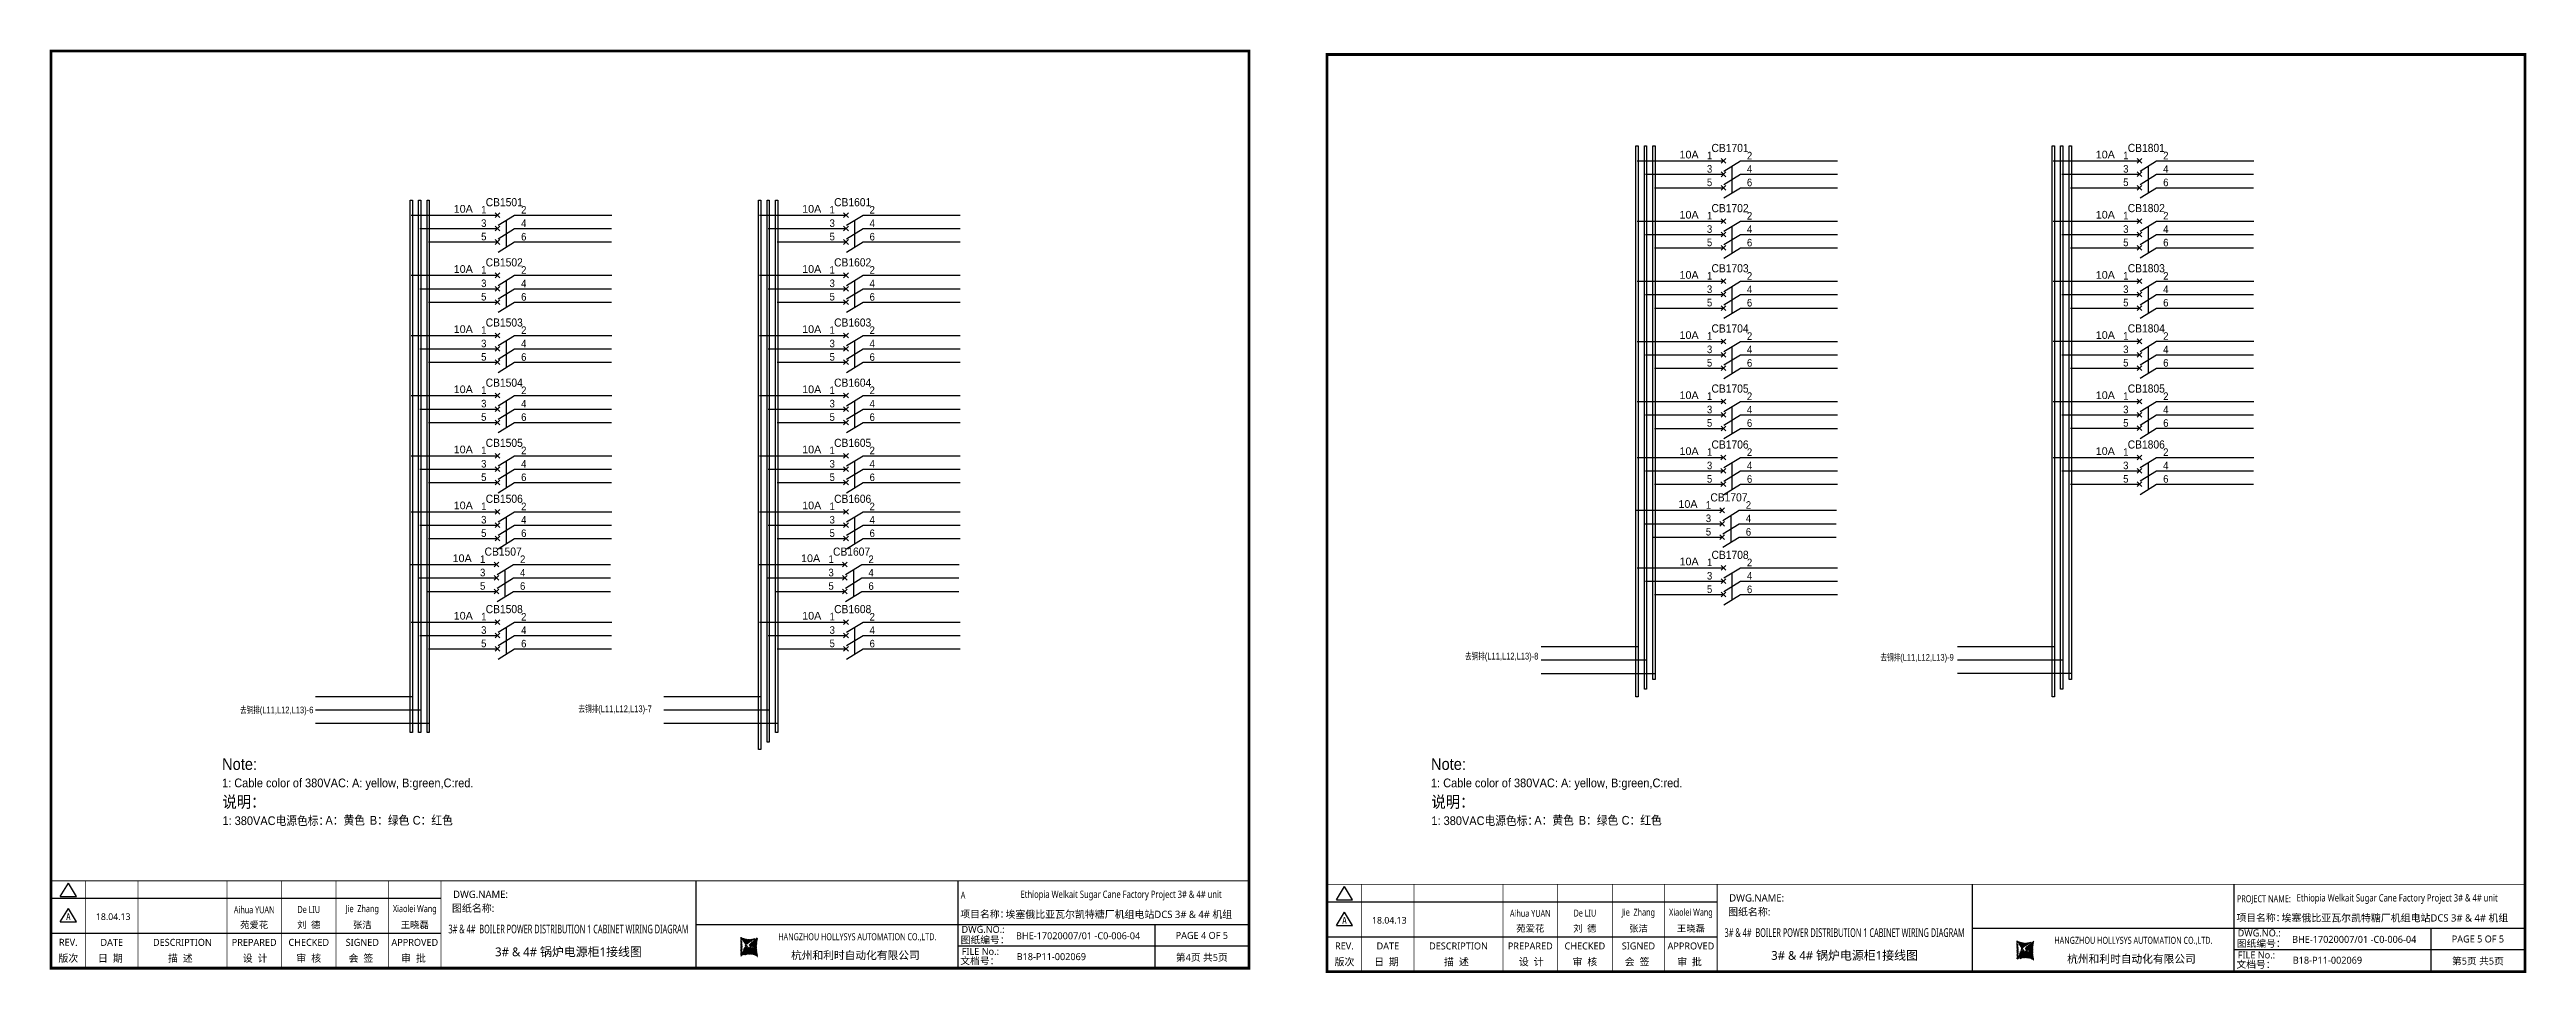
# Model space of a CAD drawing. Extents: x 81437 to 204847, y -54769 to -29444.
# Drawn here: x 111452 to 119962, y -36882 to -33707 of the extents above; entities that cross this region are included whole.
import ezdxf
from ezdxf.enums import TextEntityAlignment as Align
from ezdxf.lldxf.tags import DXFTag

# ---------------------------------------------------------------- set-up
doc = ezdxf.new("R2010")
doc.units = 0
doc.header["$LTSCALE"] = 100
doc.header["$MEASUREMENT"] = 0
for name, color, linetype in [('t', 1, 'Continuous'), ('标准图框及表格', 7, 'Continuous'), ('空气开关', 7, 'Continuous')]:
    doc.layers.add(name, color=color, linetype=linetype)
doc.styles.add('HZ', font='arial.ttf', dxfattribs={"width": 0.7})
doc.styles.get("Standard").update_dxf_attribs({"font": ''})
doc.styles.add('微软雅黑', font='')
doc.styles.get('Standard').set_extended_font_data('SimSun')
doc.styles.get('微软雅黑').set_extended_font_data('Microsoft YaHei')
tags = doc.linetypes.add('CENTER', pattern=[2, 1.25, -0.25, 0.25, -0.25]).pattern_tags.tags
tags[10:11] = [DXFTag(74, 4), DXFTag(75, 0), DXFTag(340, '0'), DXFTag(46, 1.0), DXFTag(50, 0.0), DXFTag(44, 0.0), DXFTag(45, 0.0)]
tags[8:9] = [DXFTag(74, 4), DXFTag(75, 0), DXFTag(340, '0'), DXFTag(46, 1.0), DXFTag(50, 0.0), DXFTag(44, 0.0), DXFTag(45, 0.0)]
tags[6:7] = [DXFTag(74, 4), DXFTag(75, 0), DXFTag(340, '0'), DXFTag(46, 1.0), DXFTag(50, 0.0), DXFTag(44, 0.0), DXFTag(45, 0.0)]
tags[4:5] = [DXFTag(74, 4), DXFTag(75, 0), DXFTag(340, '0'), DXFTag(46, 1.0), DXFTag(50, 0.0), DXFTag(44, 0.0), DXFTag(45, 0.0)]
pattern_1 = [(45, (-6.1628, -58.8625), (-0.7362629, 0.7362629), [])]

msp = doc.modelspace()

# ---------------------------------------------------------------- texts
at = {"style": 'HZ', "width": 0.7}
for s, p in [('去铜排(L11,L12,L13)-8', (116315.2, -35803.2)), ('去铜排(L11,L12,L13)-9', (117742.3, -35807.3)), ('去铜排(L11,L12,L13)-6', (112106.8, -35988.1)), ('去铜排(L11,L12,L13)-7', (113269.5, -35984.2))]:
    msp.add_text(s, height=23.1, dxfattribs=at).set_placement(p)
at = {"color": 3, "style": 'HZ', "width": 0.9}
for s, height, p in [('Note:', 40, (112045.1, -36182.5)), ('Note:', 40, (116198.2, -36182.5)), ('1: Cable color of 380VAC: A: yellow, B:green,C:red.', 30, (112045.1, -36242.3)), ('1: Cable color of 380VAC: A: yellow, B:green,C:red.', 30, (116198.2, -36242.3)), ('说明：', 40, (112046.5, -36312.4)), ('说明：', 40, (112046.5, -36312.4)), ('说明：', 40, (116199.7, -36312.4)), ('说明：', 40, (116199.7, -36312.4)), ('1: 380VAC电源色标：', 30, (112046.5, -36372.1)), ('A：黄色', 30, (112400.2, -36370.7)), ('B：绿色', 30, (112552.8, -36370.7)), ('C：红色', 30, (112699.9, -36370.7)), ('1: 380VAC电源色标：', 30, (116199.7, -36372.1)), ('A：黄色', 30, (116553.3, -36370.7)), ('B：绿色', 30, (116705.9, -36370.7)), ('C：红色', 30, (116853.1, -36370.7))]:
    msp.add_text(s, height=height, dxfattribs=at).set_placement(p)
at = {"layer": '空气开关', "style": 'HZ', "width": 0.9}
for s, p in [('3', (117146.2, -34130.4)), ('1', (117146.2, -34084.3)), ('4', (117283.6, -34130.9)), ('2', (117283.6, -34084.8)), ('3', (118576.2, -34130.3)), ('1', (118576.2, -34084.2)), ('4', (118713.6, -34130.8)), ('2', (118713.6, -34084.7)), ('5', (117146.2, -34176.6)), ('6', (117283.6, -34177)), ('5', (118576.2, -34176.4)), ('6', (118713.6, -34176.9)), ('3', (112935.1, -34316.8)), ('1', (112935.1, -34270.7)), ('4', (113072.5, -34317.3)), ('2', (113072.5, -34271.2)), ('3', (114132.1, -34316.8)), ('1', (114132.1, -34270.7)), ('4', (114269.6, -34317.3)), ('2', (114269.6, -34271.2)), ('1', (117146.2, -34291)), ('2', (117283.6, -34291.5)), ('1', (118576.2, -34290.9)), ('2', (118713.6, -34291.3)), ('5', (112935.1, -34362.9)), ('6', (113072.5, -34363.4)), ('5', (114132.1, -34362.9)), ('6', (114269.6, -34363.4)), ('3', (117146.2, -34337.1)), ('5', (117146.2, -34383.2)), ('4', (117283.6, -34337.6)), ('6', (117283.6, -34383.7)), ('3', (118576.2, -34337)), ('5', (118576.2, -34383.1)), ('4', (118713.6, -34337.4)), ('6', (118713.6, -34383.6)), ('1', (112935.1, -34477.4)), ('2', (113072.5, -34477.8)), ('1', (114132.1, -34477.4)), ('2', (114269.6, -34477.8)), ('3', (112935.1, -34523.5)), ('5', (112935.1, -34569.6)), ('4', (113072.5, -34524)), ('6', (113072.5, -34570.1)), ('3', (114132.1, -34523.5)), ('5', (114132.1, -34569.6)), ('4', (114269.6, -34524)), ('6', (114269.6, -34570.1)), ('3', (117146.2, -34543.8)), ('1', (117146.2, -34497.7)), ('4', (117283.6, -34544.3)), ('2', (117283.6, -34498.2)), ('3', (118576.2, -34543.7)), ('1', (118576.2, -34497.6)), ('4', (118713.6, -34544.1)), ('2', (118713.6, -34498)), ('5', (117146.2, -34589.9)), ('6', (117283.6, -34590.4)), ('5', (118576.2, -34589.8)), ('6', (118713.6, -34590.2)), ('3', (112935.1, -34730.2)), ('1', (112935.1, -34684.1)), ('4', (113072.5, -34730.6)), ('2', (113072.5, -34684.5)), ('3', (114132.1, -34730.2)), ('1', (114132.1, -34684.1)), ('4', (114269.6, -34730.6)), ('2', (114269.6, -34684.5)), ('1', (117146.2, -34704.4)), ('2', (117283.6, -34704.8)), ('1', (118576.2, -34704.2)), ('2', (118713.6, -34704.7)), ('5', (112935.1, -34776.3)), ('6', (113072.5, -34776.8)), ('5', (114132.1, -34776.3)), ('6', (114269.6, -34776.8)), ('3', (117146.2, -34750.5)), ('5', (117146.2, -34796.6)), ('4', (117283.6, -34751)), ('6', (117283.6, -34797.1)), ('3', (118576.2, -34750.4)), ('5', (118576.2, -34796.5)), ('4', (118713.6, -34750.8)), ('6', (118713.6, -34796.9)), ('1', (112935.1, -34890.8)), ('2', (113072.5, -34891.2)), ('1', (114132.1, -34890.8)), ('2', (114269.6, -34891.2)), ('1', (117146.2, -34911.1)), ('2', (117283.6, -34911.5)), ('1', (118576.2, -34910.9)), ('2', (118713.6, -34911.4)), ('3', (112935.1, -34936.9)), ('5', (112935.1, -34983)), ('4', (113072.5, -34937.3)), ('6', (113072.5, -34983.4)), ('3', (114132.1, -34936.9)), ('5', (114132.1, -34983)), ('4', (114269.6, -34937.3)), ('6', (114269.6, -34983.4)), ('3', (117146.2, -34957.2)), ('4', (117283.6, -34957.6)), ('3', (118576.2, -34957)), ('4', (118713.6, -34957.5)), ('5', (117146.2, -35003.3)), ('6', (117283.6, -35003.7)), ('5', (118576.2, -35003.2)), ('6', (118713.6, -35003.6)), ('3', (112935.1, -35143.6)), ('1', (112935.1, -35097.4)), ('4', (113072.5, -35144)), ('2', (113072.5, -35097.9)), ('3', (114132.1, -35143.6)), ('1', (114132.1, -35097.4)), ('4', (114269.6, -35144)), ('2', (114269.6, -35097.9)), ('3', (117146.2, -35149.4)), ('1', (117146.2, -35103.3)), ('4', (117283.6, -35149.9)), ('2', (117283.6, -35103.7)), ('3', (118576.1, -35149.3)), ('1', (118576.1, -35103.2)), ('4', (118713.5, -35149.7)), ('2', (118713.5, -35103.6)), ('5', (112935.1, -35189.7)), ('6', (113072.5, -35190.1)), ('5', (114132.1, -35189.7)), ('6', (114269.6, -35190.1)), ('5', (117146.2, -35195.5)), ('6', (117283.6, -35196)), ('5', (118576.1, -35195.4)), ('6', (118713.5, -35195.8)), ('3', (112935.1, -35335.8)), ('1', (112935.1, -35289.7)), ('4', (113072.5, -35336.2)), ('2', (113072.5, -35290.1)), ('3', (114132.1, -35335.8)), ('1', (114132.1, -35289.7)), ('4', (114269.5, -35336.2)), ('2', (114269.5, -35290.1)), ('3', (117142.4, -35331)), ('1', (117142.4, -35284.9)), ('4', (117279.8, -35331.4)), ('2', (117279.8, -35285.3)), ('5', (112935.1, -35381.9)), ('6', (113072.5, -35382.3)), ('5', (114132.1, -35381.9)), ('6', (114269.5, -35382.3)), ('5', (117142.4, -35377.1)), ('6', (117279.8, -35377.6)), ('1', (112931.3, -35471.2)), ('2', (113068.7, -35471.7)), ('1', (114128.3, -35471.2)), ('2', (114265.7, -35471.7)), ('1', (117146.3, -35482.4)), ('2', (117283.7, -35482.9)), ('3', (112931.3, -35517.4)), ('5', (112931.3, -35563.5)), ('4', (113068.7, -35517.8)), ('6', (113068.7, -35563.9)), ('3', (114128.3, -35517.4)), ('5', (114128.3, -35563.5)), ('4', (114265.7, -35517.8)), ('6', (114265.7, -35563.9)), ('3', (117146.3, -35528.5)), ('5', (117146.3, -35574.7)), ('4', (117283.7, -35529)), ('6', (117283.7, -35575.1)), ('1', (112935.1, -35668.8)), ('2', (113072.5, -35669.3)), ('1', (114132.2, -35668.8)), ('2', (114269.6, -35669.3)), ('3', (112935.1, -35714.9)), ('5', (112935.1, -35761)), ('4', (113072.5, -35715.4)), ('6', (113072.5, -35761.5)), ('3', (114132.2, -35714.9)), ('5', (114132.2, -35761)), ('4', (114269.6, -35715.4)), ('6', (114269.6, -35761.5))]:
    msp.add_text(s, height=26, dxfattribs=at).set_placement(p)

# ---------------------------------------------------------------- blocks, each defined once
blk = doc.blocks.new('图框')
at = {"layer": '标准图框及表格'}
h = blk.add_hatch(dxfattribs=at)
h.set_pattern_fill('ANSI31', color=5, scale=8.329864, style=0)
h.set_pattern_definition(pattern_1)
edge = h.paths.add_edge_path()
edge.add_arc((2393.1, -3057), 55.2, 238.10921, 291.65316)
edge.add_line((2413.5, -3108.3), (2382.4, -3129.1))
edge.add_arc((2232.7, -3137.2), 135.4, 346.39153, 374.25003)
edge.add_line((2364.3, -3169), (2391.3, -3146.7))
edge.add_line((2385.2, -3139.1), (2390, -3139.8))
edge.add_spline(control_points=[(2391.3, -3146.8), (2392.2, -3145.9), (2393.8, -3144.3), (2393.7, -3140.1), (2391.3, -3139.9), (2390, -3139.7)], knot_values=[0, 0, 0, 0, 6.844331, 12.400427, 18.769243, 18.769243, 18.769243, 18.769243], weights=[1, 1, 1, 1, 1, 1], degree=3, periodic=0)
edge.add_spline(control_points=[(2382.4, -3129.1), (2381.6, -3129.7), (2380.3, -3130.8), (2379.4, -3132.2), (2379, -3132.9)], knot_values=[0, 0, 0, 0, 5.253674, 9.488439, 9.488439, 9.488439, 9.488439], weights=[1, 1, 1, 1, 1], degree=3, periodic=0)
edge.add_spline(control_points=[(2380.1, -3131.1), (2379.6, -3131.8), (2378.5, -3133.2), (2378.8, -3136.6), (2381.7, -3138.8), (2384, -3139), (2385.2, -3139.1)], knot_values=[10.665975, 10.665975, 10.665975, 10.665975, 18.977704, 28.894558, 41.119554, 52.646925, 52.646925, 52.646925, 52.646925], weights=[1, 1, 1, 1, 1, 1, 1], degree=3, periodic=0)
h = blk.add_hatch(dxfattribs=at)
h.set_pattern_fill('ANSI31', color=3, scale=8.329864, style=0)
h.set_pattern_definition(pattern_1)
edge = h.paths.add_edge_path()
edge.add_line((2396.3, -3134.6), (2401.5, -3135.3))
edge.add_spline(control_points=[(2394.9, -3127.6), (2394, -3128.5), (2392.4, -3130.1), (2392.5, -3134.3), (2394.9, -3134.5), (2396.2, -3134.6)], knot_values=[0, 0, 0, 0, 6.844331, 12.400427, 18.769243, 18.769243, 18.769243, 18.769243], weights=[1, 1, 1, 1, 1, 1], degree=3, periodic=0)
edge.add_line((2421.9, -3105.3), (2394.8, -3127.7))
edge.add_spline(control_points=[(2406.5, -3142.8), (2406.9, -3142.3), (2407.7, -3140.9), (2407.4, -3137.8), (2404.5, -3135.6), (2402.2, -3135.4), (2401, -3135.3)], knot_values=[12.654089, 12.654089, 12.654089, 12.654089, 18.977704, 28.894558, 41.119554, 52.646925, 52.646925, 52.646925, 52.646925], weights=[1, 1, 1, 1, 1, 1, 1], degree=3, periodic=0)
edge.add_line((2405.5, -3143.8), (2406.6, -3142.6))
edge.add_line((2403.9, -3145.3), (2405.5, -3143.8))
edge.add_line((2372.7, -3166.1), (2403.8, -3145.3))
edge.add_arc((2393.1, -3217.4), 55.2, 58.10921, 111.65316)
edge.add_arc((2553.4, -3137.2), 135.4, 166.39153, 194.25003)
at = {"color": 7}
for p, q in [((-6.2, -2970.4), (1334, -2970.4)), ((2209.5, -2910.4), (2209.5, -3210.4)), ((3109.5, -2910.4), (3109.5, -3210.4)), ((2209.5, -3060.4), (3109.5, -3060.4)), ((3109.5, -3060.4), (4109.5, -3060.4)), ((3785.6, -3060.4), (3785.6, -3210.4)), ((-6.2, -3090.4), (1334, -3090.4)), ((4109.5, -3135.4), (3109.5, -3135.4))]:
    blk.add_line(p, q, dxfattribs=at)
at = {"color": 7, "const_width": 3}
blk.add_lwpolyline([(4109.5, -2910.4), (-6.2, -2910.4)], dxfattribs=at)
at = {"layer": 't', "color": 7}
for p, q in [((25.8, -2963.9), (53.7, -2918)), ((25.8, -2963.9), (81.7, -2963.9)), ((81.7, -2963.9), (53.7, -2918)), ((25.8, -3051.8), (53.7, -3006)), ((25.8, -3051.8), (81.7, -3051.8)), ((81.7, -3051.8), (53.7, -3006))]:
    blk.add_line(p, q, dxfattribs=at)
at = {"layer": 't', "color": 7, "const_width": 9.62}
blk.add_lwpolyline([(4109.5, -3210.4), (4109.5, -58.9), (-6.2, -58.9), (-6.2, -3210.4)], close=True, dxfattribs=at)
at = {"layer": 't', "color": 7, "const_width": 2.4}
for points in [[(112.6, -2911.6), (112.6, -3210.4)], [(292.9, -2911.6), (292.9, -3210.4)], [(598.2, -2911.6), (598.2, -3215.3)], [(785.8, -2911.6), (785.8, -3215.3)], [(973.4, -2911.6), (973.4, -3215.3)], [(1153.7, -2911.6), (1153.7, -3215.3)], [(1334, -2911.6), (1334, -3215.3)]]:
    blk.add_lwpolyline(points, dxfattribs=at)
at = {"color": 7, "linetype": 'CENTER', "style": '微软雅黑'}
for s, height, p in [('项目名称：', 24, (3118.2, -3036.9)), ('图纸编号：', 24, (3119.1, -3125.5)), ('杭州和利时自动化有限公司', 27, (2536.4, -3180)), ('文档号：', 24, (3117.9, -3197.6))]:
    blk.add_text(s, height=height, dxfattribs=at).set_placement(p)
at = {"color": 7, "style": '微软雅黑', "flags": 8}
for tag, p, height in [('DWG.NAME:', (1375.5, -2969.2), 25), ('DWG.NO.:', (3122, -3089.3), 24), ('FILENO.:', (3122.5, -3165), 24), ('图纸编号', (3309.2, -3111.3), 24), ('文档号', (3311.6, -3183), 24)]:
    blk.add_attdef(tag, p, '', height=height, dxfattribs=at)
at = {"color": 7, "style": '微软雅黑', "width": 0.8, "flags": 8}
for tag, p, height in [('PROJECTNAME:', (3119.3, -2971.7), 24), ('PROJECT_NAME', (3324.7, -2969.2), 25)]:
    blk.add_attdef(tag, p, '', height=height, dxfattribs=at)
at = {"color": 7, "flags": 8}
blk.add_attdef('A', text='', height=23, dxfattribs=at).set_placement((53.7, -3033.7), align=Align.MIDDLE)
at = {"color": 7, "style": '微软雅黑', "flags": 8}
for tag, height, p in [('设计时间', 23, (207.7, -3033.7)), ('刘仁', 23, (692, -3061.1)), ('王姝芬', 23, (879.6, -3061.1)), ('侯方', 23, (1063.6, -3061.1)), ('李丹丹', 23, (1243.9, -3061.1)), ('REV.', 24, (53.2, -3121.9)), ('DATE', 24, (202.7, -3121.9)), ('DESCRIPTION', 24, (445.6, -3121.9)), ('PREPARED', 24, (692, -3121.9)), ('CHECKED', 24, (879.6, -3121.9)), ('SIGNED', 24, (1063.6, -3121.9)), ('APPROVED', 24, (1243.9, -3121.9)), ('图纸名称', 30, (1771.7, -3153.6)), ('PAGEXOFX', 24, (3947.6, -3097.9)), ('第几页共几页', 24, (3947.6, -3172.9))]:
    blk.add_attdef(tag, text='', height=height, dxfattribs=at).set_placement(p, align=Align.MIDDLE)
for tag, height, width, p in [('RENLIU', 24, 0.7, (692, -3009.2)), ('SHUFENWANG', 24, 0.7, (879.6, -3009.2)), ('FANGHOU', 24, 0.7, (1063.6, -3009.2)), ('DANDANLI', 24, 0.7, (1243.9, -3009.2)), ('#10STATIONONTROLCABINETCOVER', 30, 0.6, (1771.7, -3076)), ('HANGZHOUHOLLYSYSAUTOMATIONCO.,LTD.', 24, 0.7, (2763.9, -3104.6))]:
    blk.add_attdef(tag, text='', height=height, dxfattribs=dict(at, width=width)).set_placement(p, align=Align.MIDDLE)
for tag, p in [('图纸名称:', (1371.6, -3024.8)), ('项目名称', (3272.9, -3045.6))]:
    blk.add_attdef(tag, text='', height=25, dxfattribs=at).set_placement(p, align=Align.BOTTOM_LEFT)
at = {"layer": 't', "color": 7, "style": '微软雅黑'}
for s, p in [('版次', (53.7, -3176.5)), ('日  期', (198, -3176.5)), ('描  述', (438.3, -3176.5)), ('设  计', (695.3, -3176.5)), ('审  核', (879.4, -3176.5)), ('会  签', (1058.9, -3176.5)), ('审  批', (1239.1, -3176.5))]:
    blk.add_text(s, height=25, dxfattribs=at).set_placement(p, align=Align.MIDDLE_CENTER)
at = {"layer": '标准图框及表格', "color": 5, "style": 'HZ'}
for s, p in [('pgqh', (2367.7, -3118.5)), ('hollilas', (2367.9, -3144.8))]:
    blk.add_text(s, height=5.21, dxfattribs=at).set_placement(p)
at = {"layer": '标准图框及表格', "color": 3, "style": 'HZ'}
for s, height, p in [('auto', 8.68, (2394.7, -3133.1)), ('hollysys', 4.34, (2396.4, -3158.6))]:
    blk.add_text(s, height=height, dxfattribs=at).set_placement(p)
blk = doc.blocks.new('供电端子')
at = {"style": 'HZ', "width": 0.7}
blk.add_attdef('供电端子', (0, 0), '', height=17, dxfattribs=at)

# ---------------------------------------------------------------- linework, layer by layer
at = {"color": 2}
for p, q in [((116906, -34090), (117202.6, -34090)), ((117261.2, -34090), (117594.9, -34090)), ((118335.9, -34089.9), (118632.6, -34089.9)), ((118691.1, -34089.9), (119024.8, -34089.9)), ((112694.9, -34276.4), (112991.5, -34276.4)), ((113050.1, -34276.4), (113383.8, -34276.4)), ((113891.9, -34276.4), (114188.6, -34276.4)), ((114247.1, -34276.4), (114580.8, -34276.4)), ((116906, -34296.7), (117202.6, -34296.7)), ((117261.2, -34296.7), (117594.9, -34296.7)), ((118335.9, -34296.6), (118632.6, -34296.6)), ((118691.1, -34296.6), (119024.8, -34296.6)), ((112694.9, -34483.1), (112991.5, -34483.1)), ((113050.1, -34483.1), (113383.8, -34483.1)), ((113891.9, -34483.1), (114188.6, -34483.1)), ((114247.1, -34483.1), (114580.8, -34483.1)), ((116906, -34503.4), (117202.6, -34503.4)), ((117261.2, -34503.4), (117594.9, -34503.4)), ((118335.9, -34503.3), (118632.6, -34503.3)), ((118691.1, -34503.3), (119024.8, -34503.3)), ((112694.9, -34689.8), (112991.5, -34689.8)), ((113050.1, -34689.8), (113383.8, -34689.8)), ((113891.9, -34689.8), (114188.6, -34689.8)), ((114247.1, -34689.8), (114580.8, -34689.8)), ((116906, -34710.1), (117202.6, -34710.1)), ((117261.2, -34710.1), (117594.9, -34710.1)), ((118335.9, -34709.9), (118632.6, -34709.9)), ((118691.1, -34709.9), (119024.8, -34709.9)), ((112694.9, -34896.4), (112991.5, -34896.4)), ((113050.1, -34896.4), (113383.8, -34896.4)), ((113891.9, -34896.4), (114188.6, -34896.4)), ((114247.1, -34896.4), (114580.8, -34896.4)), ((116906, -34916.8), (117202.6, -34916.8)), ((117261.2, -34916.8), (117594.9, -34916.8)), ((118335.9, -34916.6), (118632.6, -34916.6)), ((118691.1, -34916.6), (119024.8, -34916.6)), ((112694.9, -35103.1), (112991.5, -35103.1)), ((113050.1, -35103.1), (113383.8, -35103.1)), ((113891.9, -35103.1), (114188.6, -35103.1)), ((114247.1, -35103.1), (114580.8, -35103.1)), ((116906, -35109), (117202.6, -35109)), ((117261.2, -35109), (117594.9, -35109)), ((118335.9, -35108.8), (118632.5, -35108.8)), ((118691.1, -35108.8), (119024.8, -35108.8)), ((112694.8, -35295.4), (112991.5, -35295.4)), ((113050.1, -35295.4), (113383.8, -35295.4)), ((113891.9, -35295.4), (114188.5, -35295.4)), ((114247.1, -35295.4), (114580.8, -35295.4)), ((116902.1, -35290.6), (117198.8, -35290.6)), ((117257.3, -35290.6), (117591, -35290.6)), ((112691, -35476.9), (112987.7, -35476.9)), ((113046.2, -35476.9), (113379.9, -35476.9)), ((113888, -35476.9), (114184.7, -35476.9)), ((114243.3, -35476.9), (114577, -35476.9)), ((116906, -35488.1), (117202.7, -35488.1)), ((117261.2, -35488.1), (117594.9, -35488.1)), ((112694.9, -35674.5), (112991.5, -35674.5)), ((113050.1, -35674.5), (113383.8, -35674.5)), ((113891.9, -35674.5), (114188.6, -35674.5)), ((114247.1, -35674.5), (114580.8, -35674.5)), ((116577.2, -35758.5), (116910.9, -35758.5)), ((118007.1, -35758.4), (118340.8, -35758.4)), ((112366.1, -35929.9), (112699.8, -35929.9)), ((113563.1, -35929.9), (113896.8, -35929.9))]:
    msp.add_line(p, q, dxfattribs=at)
at = {"color": 6}
for p, q in [((117210.7, -34098.1), (117194.6, -34081.9)), ((117194.6, -34098.1), (117210.7, -34081.9)), ((117204.7, -34124.8), (117261.2, -34090)), ((118640.7, -34098), (118624.5, -34081.8)), ((118624.5, -34098), (118640.7, -34081.8)), ((118634.6, -34124.7), (118691.1, -34089.9)), ((117194.6, -34144.2), (117210.7, -34128)), ((117210.7, -34144.2), (117194.6, -34128)), ((117194.6, -34190.3), (117210.7, -34174.2)), ((117210.7, -34190.3), (117194.6, -34174.2)), ((117204.7, -34170.9), (117261.2, -34136.1)), ((117204.7, -34217), (117261.2, -34182.2)), ((118624.5, -34144.1), (118640.7, -34127.9)), ((118640.7, -34144.1), (118624.5, -34127.9)), ((118624.5, -34190.2), (118640.7, -34174)), ((118640.7, -34190.2), (118624.5, -34174)), ((118634.6, -34170.8), (118691.1, -34136)), ((118634.6, -34216.9), (118691.1, -34182.1)), ((112999.6, -34284.5), (112983.4, -34268.3)), ((112983.4, -34284.5), (112999.6, -34268.3)), ((112993.6, -34311.2), (113050.1, -34276.4)), ((114196.6, -34284.5), (114180.5, -34268.3)), ((114180.5, -34284.5), (114196.6, -34268.3)), ((114190.6, -34311.2), (114247.1, -34276.4)), ((117210.7, -34304.8), (117194.6, -34288.6)), ((117194.6, -34304.8), (117210.7, -34288.6)), ((118640.7, -34304.7), (118624.5, -34288.5)), ((118624.5, -34304.7), (118640.7, -34288.5)), ((112983.4, -34330.6), (112999.6, -34314.4)), ((112999.6, -34330.6), (112983.4, -34314.4)), ((112983.4, -34376.7), (112999.6, -34360.5)), ((112999.6, -34376.7), (112983.4, -34360.5)), ((112993.6, -34357.3), (113050.1, -34322.5)), ((112993.6, -34403.4), (113050.1, -34368.6)), ((114180.5, -34330.6), (114196.6, -34314.4)), ((114196.6, -34330.6), (114180.5, -34314.4)), ((114180.5, -34376.7), (114196.6, -34360.5)), ((114196.6, -34376.7), (114180.5, -34360.5)), ((114190.6, -34357.3), (114247.1, -34322.5)), ((114190.6, -34403.4), (114247.1, -34368.6)), ((117194.6, -34350.9), (117210.7, -34334.7)), ((117210.7, -34350.9), (117194.6, -34334.7)), ((117204.7, -34331.5), (117261.2, -34296.7)), ((117204.7, -34377.6), (117261.2, -34342.8)), ((118624.5, -34350.8), (118640.7, -34334.6)), ((118640.7, -34350.8), (118624.5, -34334.6)), ((118634.6, -34331.4), (118691.1, -34296.6)), ((118634.6, -34377.5), (118691.1, -34342.7)), ((117194.6, -34397), (117210.7, -34380.8)), ((117210.7, -34397), (117194.6, -34380.8)), ((117204.7, -34423.7), (117261.2, -34388.9)), ((118624.5, -34396.9), (118640.7, -34380.7)), ((118640.7, -34396.9), (118624.5, -34380.7)), ((118634.6, -34423.6), (118691.1, -34388.8)), ((112999.6, -34491.2), (112983.4, -34475)), ((112983.4, -34491.2), (112999.6, -34475)), ((112983.4, -34537.3), (112999.6, -34521.1)), ((112999.6, -34537.3), (112983.4, -34521.1)), ((112993.6, -34517.9), (113050.1, -34483.1)), ((112993.6, -34564), (113050.1, -34529.2)), ((114196.6, -34491.2), (114180.5, -34475)), ((114180.5, -34491.2), (114196.6, -34475)), ((114180.5, -34537.3), (114196.6, -34521.1)), ((114196.6, -34537.3), (114180.5, -34521.1)), ((114190.6, -34517.9), (114247.1, -34483.1)), ((114190.6, -34564), (114247.1, -34529.2)), ((117210.7, -34511.5), (117194.6, -34495.3)), ((117194.6, -34511.5), (117210.7, -34495.3)), ((117194.6, -34557.6), (117210.7, -34541.4)), ((117210.7, -34557.6), (117194.6, -34541.4)), ((117204.7, -34538.2), (117261.2, -34503.4)), ((118640.7, -34511.4), (118624.5, -34495.2)), ((118624.5, -34511.4), (118640.7, -34495.2)), ((118624.5, -34557.5), (118640.7, -34541.3)), ((118640.7, -34557.5), (118624.5, -34541.3)), ((118634.6, -34538), (118691.1, -34503.3)), ((112983.4, -34583.4), (112999.6, -34567.2)), ((112999.6, -34583.4), (112983.4, -34567.2)), ((112993.6, -34610.1), (113050.1, -34575.3)), ((114180.5, -34583.4), (114196.6, -34567.2)), ((114196.6, -34583.4), (114180.5, -34567.2)), ((114190.6, -34610.1), (114247.1, -34575.3)), ((117194.6, -34603.7), (117210.7, -34587.5)), ((117210.7, -34603.7), (117194.6, -34587.5)), ((117204.7, -34584.3), (117261.2, -34549.5)), ((117204.7, -34630.4), (117261.2, -34595.6)), ((118624.5, -34603.6), (118640.7, -34587.4)), ((118640.7, -34603.6), (118624.5, -34587.4)), ((118634.6, -34584.2), (118691.1, -34549.4)), ((118634.6, -34630.3), (118691.1, -34595.5)), ((112999.6, -34697.9), (112983.4, -34681.7)), ((112983.4, -34697.9), (112999.6, -34681.7)), ((112993.6, -34724.6), (113050.1, -34689.8)), ((114196.6, -34697.9), (114180.5, -34681.7)), ((114180.5, -34697.9), (114196.6, -34681.7)), ((114190.6, -34724.6), (114247.1, -34689.8)), ((117210.7, -34718.2), (117194.6, -34702)), ((117194.6, -34718.2), (117210.7, -34702)), ((117204.7, -34744.9), (117261.2, -34710.1)), ((118640.7, -34718), (118624.5, -34701.9)), ((118624.5, -34718), (118640.7, -34701.9)), ((118634.6, -34744.7), (118691.1, -34709.9)), ((112983.4, -34744), (112999.6, -34727.8)), ((112999.6, -34744), (112983.4, -34727.8)), ((112983.4, -34790.1), (112999.6, -34773.9)), ((112999.6, -34790.1), (112983.4, -34773.9)), ((112993.6, -34770.7), (113050.1, -34735.9)), ((112993.6, -34816.8), (113050.1, -34782)), ((114180.5, -34744), (114196.6, -34727.8)), ((114196.6, -34744), (114180.5, -34727.8)), ((114180.5, -34790.1), (114196.6, -34773.9)), ((114196.6, -34790.1), (114180.5, -34773.9)), ((114190.6, -34770.7), (114247.1, -34735.9)), ((114190.6, -34816.8), (114247.1, -34782)), ((117194.6, -34764.3), (117210.7, -34748.1)), ((117210.7, -34764.3), (117194.6, -34748.1)), ((117194.6, -34810.4), (117210.7, -34794.2)), ((117210.7, -34810.4), (117194.6, -34794.2)), ((117204.7, -34791), (117261.2, -34756.2)), ((117204.7, -34837.1), (117261.2, -34802.3)), ((118624.5, -34764.1), (118640.7, -34748)), ((118640.7, -34764.1), (118624.5, -34748)), ((118624.5, -34810.3), (118640.7, -34794.1)), ((118640.7, -34810.3), (118624.5, -34794.1)), ((118634.6, -34790.8), (118691.1, -34756.1)), ((118634.6, -34837), (118691.1, -34802.2)), ((112999.6, -34904.5), (112983.4, -34888.4)), ((112983.4, -34904.5), (112999.6, -34888.4)), ((112983.4, -34950.7), (112999.6, -34934.5)), ((112999.6, -34950.7), (112983.4, -34934.5)), ((112993.6, -34931.2), (113050.1, -34896.4)), ((112993.6, -34977.3), (113050.1, -34942.6)), ((114196.6, -34904.5), (114180.5, -34888.4)), ((114180.5, -34904.5), (114196.6, -34888.4)), ((114180.5, -34950.7), (114196.6, -34934.5)), ((114196.6, -34950.7), (114180.5, -34934.5)), ((114190.6, -34931.2), (114247.1, -34896.4)), ((114190.6, -34977.3), (114247.1, -34942.6)), ((117210.7, -34924.9), (117194.6, -34908.7)), ((117194.6, -34924.9), (117210.7, -34908.7)), ((117194.6, -34971), (117210.7, -34954.8)), ((117210.7, -34971), (117194.6, -34954.8)), ((117204.7, -34951.5), (117261.2, -34916.8)), ((117204.7, -34997.7), (117261.2, -34962.9)), ((118640.7, -34924.7), (118624.5, -34908.5)), ((118624.5, -34924.7), (118640.7, -34908.5)), ((118624.5, -34970.8), (118640.7, -34954.6)), ((118640.7, -34970.8), (118624.5, -34954.6)), ((118634.6, -34951.4), (118691.1, -34916.6)), ((118634.6, -34997.5), (118691.1, -34962.7)), ((112983.4, -34996.8), (112999.6, -34980.6)), ((112999.6, -34996.8), (112983.4, -34980.6)), ((112993.6, -35023.5), (113050.1, -34988.7)), ((114180.5, -34996.8), (114196.6, -34980.6)), ((114196.6, -34996.8), (114180.5, -34980.6)), ((114190.6, -35023.5), (114247.1, -34988.7)), ((117194.6, -35017.1), (117210.7, -35000.9)), ((117210.7, -35017.1), (117194.6, -35000.9)), ((117204.7, -35043.8), (117261.2, -35009)), ((118624.5, -35016.9), (118640.7, -35000.8)), ((118640.7, -35016.9), (118624.5, -35000.8)), ((118634.6, -35043.6), (118691.1, -35008.8)), ((112999.6, -35111.2), (112983.4, -35095)), ((112983.4, -35111.2), (112999.6, -35095)), ((112983.4, -35157.3), (112999.6, -35141.2)), ((112999.6, -35157.3), (112983.4, -35141.2)), ((112993.6, -35137.9), (113050.1, -35103.1)), ((114196.6, -35111.2), (114180.5, -35095)), ((114180.5, -35111.2), (114196.6, -35095)), ((114180.5, -35157.3), (114196.6, -35141.2)), ((114196.6, -35157.3), (114180.5, -35141.2)), ((114190.6, -35137.9), (114247.1, -35103.1)), ((117210.7, -35117.1), (117194.5, -35100.9)), ((117194.5, -35117.1), (117210.7, -35100.9)), ((117204.7, -35143.8), (117261.2, -35109)), ((118640.6, -35116.9), (118624.5, -35100.8)), ((118624.5, -35116.9), (118640.6, -35100.8)), ((118634.6, -35143.6), (118691.1, -35108.8)), ((112983.4, -35203.4), (112999.6, -35187.3)), ((112999.6, -35203.4), (112983.4, -35187.3)), ((112993.6, -35184), (113050.1, -35149.2)), ((112993.6, -35230.1), (113050.1, -35195.4)), ((114180.5, -35203.4), (114196.6, -35187.3)), ((114196.6, -35203.4), (114180.5, -35187.3)), ((114190.6, -35184), (114247.1, -35149.2)), ((114190.6, -35230.1), (114247.1, -35195.4)), ((117194.5, -35163.2), (117210.7, -35147)), ((117210.7, -35163.2), (117194.5, -35147)), ((117194.5, -35209.3), (117210.7, -35193.1)), ((117210.7, -35209.3), (117194.5, -35193.1)), ((117204.7, -35189.9), (117261.2, -35155.1)), ((117204.7, -35236), (117261.2, -35201.2)), ((118624.5, -35163), (118640.6, -35146.9)), ((118640.6, -35163), (118624.5, -35146.9)), ((118624.5, -35209.2), (118640.6, -35193)), ((118640.6, -35209.2), (118624.5, -35193)), ((118634.6, -35189.7), (118691.1, -35155)), ((118634.6, -35235.9), (118691.1, -35201.1)), ((112999.6, -35303.4), (112983.4, -35287.3)), ((112983.4, -35303.4), (112999.6, -35287.3)), ((112993.6, -35330.1), (113050.1, -35295.4)), ((114196.6, -35303.4), (114180.4, -35287.3)), ((114180.4, -35303.4), (114196.6, -35287.3)), ((114190.6, -35330.1), (114247.1, -35295.4)), ((117206.9, -35298.7), (117190.7, -35282.5)), ((117190.7, -35298.7), (117206.9, -35282.5)), ((117200.9, -35325.4), (117257.3, -35290.6)), ((112983.4, -35349.6), (112999.6, -35333.4)), ((112999.6, -35349.6), (112983.4, -35333.4)), ((112983.4, -35395.7), (112999.6, -35379.5)), ((112999.6, -35395.7), (112983.4, -35379.5)), ((112993.6, -35376.3), (113050.1, -35341.5)), ((112993.6, -35422.4), (113050.1, -35387.6)), ((114180.4, -35349.6), (114196.6, -35333.4)), ((114196.6, -35349.6), (114180.4, -35333.4)), ((114180.4, -35395.7), (114196.6, -35379.5)), ((114196.6, -35395.7), (114180.4, -35379.5)), ((114190.6, -35376.3), (114247.1, -35341.5)), ((114190.6, -35422.4), (114247.1, -35387.6)), ((117190.7, -35344.8), (117206.9, -35328.6)), ((117206.9, -35344.8), (117190.7, -35328.6)), ((117190.7, -35390.9), (117206.9, -35374.7)), ((117206.9, -35390.9), (117190.7, -35374.7)), ((117200.9, -35371.5), (117257.3, -35336.7)), ((117200.9, -35417.6), (117257.3, -35382.8)), ((112995.8, -35485), (112979.6, -35468.9)), ((112979.6, -35485), (112995.8, -35468.9)), ((112989.8, -35511.7), (113046.2, -35476.9)), ((114192.8, -35485), (114176.6, -35468.9)), ((114176.6, -35485), (114192.8, -35468.9)), ((114186.8, -35511.7), (114243.3, -35476.9)), ((117210.8, -35496.2), (117194.6, -35480)), ((117194.6, -35496.2), (117210.8, -35480)), ((112979.6, -35531.1), (112995.8, -35515)), ((112995.8, -35531.1), (112979.6, -35515)), ((112979.6, -35577.3), (112995.8, -35561.1)), ((112995.8, -35577.3), (112979.6, -35561.1)), ((112989.8, -35557.8), (113046.2, -35523.1)), ((114176.6, -35531.1), (114192.8, -35515)), ((114192.8, -35531.1), (114176.6, -35515)), ((114176.6, -35577.3), (114192.8, -35561.1)), ((114192.8, -35577.3), (114176.6, -35561.1)), ((114186.8, -35557.8), (114243.3, -35523.1)), ((117194.6, -35542.3), (117210.8, -35526.1)), ((117210.8, -35542.3), (117194.6, -35526.1)), ((117204.7, -35522.9), (117261.2, -35488.1)), ((117204.7, -35569), (117261.2, -35534.2)), ((112989.8, -35604), (113046.2, -35569.2)), ((114186.8, -35604), (114243.3, -35569.2)), ((117194.6, -35588.4), (117210.8, -35572.3)), ((117210.8, -35588.4), (117194.6, -35572.3)), ((117204.7, -35615.1), (117261.2, -35580.4)), ((112999.6, -35682.6), (112983.4, -35666.4)), ((112983.4, -35682.6), (112999.6, -35666.4)), ((112983.4, -35728.7), (112999.6, -35712.5)), ((112999.6, -35728.7), (112983.4, -35712.5)), ((112993.6, -35709.3), (113050.1, -35674.5)), ((112993.6, -35755.4), (113050.1, -35720.6)), ((114196.7, -35682.6), (114180.5, -35666.4)), ((114180.5, -35682.6), (114196.7, -35666.4)), ((114180.5, -35728.7), (114196.7, -35712.5)), ((114196.7, -35728.7), (114180.5, -35712.5)), ((114190.7, -35709.3), (114247.1, -35674.5)), ((114190.7, -35755.4), (114247.1, -35720.6)), ((112983.4, -35774.8), (112999.6, -35758.6)), ((112999.6, -35774.8), (112983.4, -35758.6)), ((112993.6, -35801.5), (113050.1, -35766.7)), ((114180.5, -35774.8), (114196.7, -35758.6)), ((114196.7, -35774.8), (114180.5, -35758.6)), ((114190.7, -35801.5), (114247.1, -35766.7))]:
    msp.add_line(p, q, dxfattribs=at)
at = {"color": 3}
for p, q in [((116935.7, -34136.1), (117202.6, -34136.1)), ((117261.2, -34136.1), (117594.3, -34136.1)), ((118365.6, -34136), (118632.6, -34136)), ((118691.1, -34136), (119024.2, -34136)), ((112724.6, -34322.5), (112991.5, -34322.5)), ((113050.1, -34322.5), (113383.2, -34322.5)), ((113921.6, -34322.5), (114188.6, -34322.5)), ((114247.1, -34322.5), (114580.2, -34322.5)), ((116935.7, -34342.8), (117202.6, -34342.8)), ((117261.2, -34342.8), (117594.3, -34342.8)), ((118365.6, -34342.7), (118632.6, -34342.7)), ((118691.1, -34342.7), (119024.2, -34342.7)), ((112724.6, -34529.2), (112991.5, -34529.2)), ((113050.1, -34529.2), (113383.2, -34529.2)), ((113921.6, -34529.2), (114188.6, -34529.2)), ((114247.1, -34529.2), (114580.2, -34529.2)), ((116935.7, -34549.5), (117202.6, -34549.5)), ((117261.2, -34549.5), (117594.3, -34549.5)), ((118365.6, -34549.4), (118632.6, -34549.4)), ((118691.1, -34549.4), (119024.2, -34549.4)), ((112724.6, -34735.9), (112991.5, -34735.9)), ((113050.1, -34735.9), (113383.2, -34735.9)), ((113921.6, -34735.9), (114188.6, -34735.9)), ((114247.1, -34735.9), (114580.2, -34735.9)), ((116935.7, -34756.2), (117202.6, -34756.2)), ((117261.2, -34756.2), (117594.3, -34756.2)), ((118365.6, -34756.1), (118632.6, -34756.1)), ((118691.1, -34756.1), (119024.2, -34756.1)), ((112724.6, -34942.6), (112991.5, -34942.6)), ((113050.1, -34942.6), (113383.2, -34942.6)), ((113921.6, -34942.6), (114188.6, -34942.6)), ((114247.1, -34942.6), (114580.2, -34942.6)), ((116935.7, -34962.9), (117202.6, -34962.9)), ((117261.2, -34962.9), (117594.3, -34962.9)), ((118365.6, -34962.7), (118632.6, -34962.7)), ((118691.1, -34962.7), (119024.2, -34962.7)), ((112724.6, -35149.2), (112991.5, -35149.2)), ((113050.1, -35149.2), (113383.2, -35149.2)), ((113921.6, -35149.2), (114188.6, -35149.2)), ((114247.1, -35149.2), (114580.2, -35149.2)), ((116935.7, -35155.1), (117202.6, -35155.1)), ((117261.2, -35155.1), (117594.3, -35155.1)), ((118365.6, -35155), (118632.5, -35155)), ((118691.1, -35155), (119024.2, -35155)), ((112724.5, -35341.5), (112991.5, -35341.5)), ((113050.1, -35341.5), (113383.2, -35341.5)), ((113921.6, -35341.5), (114188.5, -35341.5)), ((114247.1, -35341.5), (114580.2, -35341.5)), ((116931.8, -35336.7), (117198.8, -35336.7)), ((117257.3, -35336.7), (117590.5, -35336.7)), ((112720.7, -35523.1), (112987.7, -35523.1)), ((113046.2, -35523.1), (113379.3, -35523.1)), ((113917.7, -35523.1), (114184.7, -35523.1)), ((114243.3, -35523.1), (114576.4, -35523.1)), ((116935.7, -35534.2), (117202.7, -35534.2)), ((117261.2, -35534.2), (117594.3, -35534.2)), ((112724.6, -35720.6), (112991.5, -35720.6)), ((113050.1, -35720.6), (113383.2, -35720.6)), ((113921.6, -35720.6), (114188.6, -35720.6)), ((114247.1, -35720.6), (114580.2, -35720.6)), ((116577.2, -35804.7), (116939.8, -35804.7)), ((118007.1, -35804.5), (118369.7, -35804.5)), ((112366.1, -35976), (112728.6, -35976)), ((113563.1, -35976), (113925.7, -35976))]:
    msp.add_line(p, q, dxfattribs=at)
at = {"color": 1}
for p, q in [((116965.7, -34182.2), (117202.6, -34182.2)), ((117261.2, -34182.2), (117594.3, -34182.2)), ((118395.6, -34182.1), (118632.6, -34182.1)), ((118691.1, -34182.1), (119024.2, -34182.1)), ((112754.5, -34368.6), (112991.5, -34368.6)), ((113050.1, -34368.6), (113383.2, -34368.6)), ((113951.6, -34368.6), (114188.6, -34368.6)), ((114247.1, -34368.6), (114580.2, -34368.6)), ((116965.7, -34388.9), (117202.6, -34388.9)), ((117261.2, -34388.9), (117594.3, -34388.9)), ((118395.6, -34388.8), (118632.6, -34388.8)), ((118691.1, -34388.8), (119024.2, -34388.8)), ((112754.5, -34575.3), (112991.5, -34575.3)), ((113050.1, -34575.3), (113383.2, -34575.3)), ((113951.6, -34575.3), (114188.6, -34575.3)), ((114247.1, -34575.3), (114580.2, -34575.3)), ((116965.7, -34595.6), (117202.6, -34595.6)), ((117261.2, -34595.6), (117594.3, -34595.6)), ((118395.6, -34595.5), (118632.6, -34595.5)), ((118691.1, -34595.5), (119024.2, -34595.5)), ((112754.5, -34782), (112991.5, -34782)), ((113050.1, -34782), (113383.2, -34782)), ((113951.6, -34782), (114188.6, -34782)), ((114247.1, -34782), (114580.2, -34782)), ((116965.7, -34802.3), (117202.6, -34802.3)), ((117261.2, -34802.3), (117594.3, -34802.3)), ((118395.6, -34802.2), (118632.6, -34802.2)), ((118691.1, -34802.2), (119024.2, -34802.2)), ((112754.5, -34988.7), (112991.5, -34988.7)), ((113050.1, -34988.7), (113383.2, -34988.7)), ((113951.6, -34988.7), (114188.6, -34988.7)), ((114247.1, -34988.7), (114580.2, -34988.7)), ((116965.7, -35009), (117202.6, -35009)), ((117261.2, -35009), (117594.3, -35009)), ((118395.6, -35008.8), (118632.6, -35008.8)), ((118691.1, -35008.8), (119024.2, -35008.8)), ((112754.5, -35195.4), (112991.5, -35195.4)), ((113050.1, -35195.4), (113383.2, -35195.4)), ((113951.6, -35195.4), (114188.6, -35195.4)), ((114247.1, -35195.4), (114580.2, -35195.4)), ((116965.6, -35201.2), (117202.6, -35201.2)), ((117261.2, -35201.2), (117594.3, -35201.2)), ((118395.6, -35201.1), (118632.5, -35201.1)), ((118691.1, -35201.1), (119024.2, -35201.1)), ((112754.5, -35387.6), (112991.5, -35387.6)), ((113050.1, -35387.6), (113383.2, -35387.6)), ((113951.6, -35387.6), (114188.5, -35387.6)), ((114247.1, -35387.6), (114580.2, -35387.6)), ((116961.8, -35382.8), (117198.8, -35382.8)), ((117257.3, -35382.8), (117590.5, -35382.8)), ((112750.7, -35569.2), (112987.7, -35569.2)), ((113046.2, -35569.2), (113379.3, -35569.2)), ((113947.7, -35569.2), (114184.7, -35569.2)), ((114243.3, -35569.2), (114576.4, -35569.2)), ((116965.7, -35580.4), (117202.7, -35580.4)), ((117261.2, -35580.4), (117594.3, -35580.4)), ((112754.6, -35766.7), (112991.5, -35766.7)), ((113050.1, -35766.7), (113383.2, -35766.7)), ((113951.6, -35766.7), (114188.6, -35766.7)), ((114247.1, -35766.7), (114580.2, -35766.7)), ((116577.2, -35850.8), (116968.3, -35850.8)), ((118007.1, -35850.6), (118398.2, -35850.6)), ((112366.1, -36022.1), (112757.1, -36022.1)), ((113563.1, -36022.1), (113954.2, -36022.1))]:
    msp.add_line(p, q, dxfattribs=at)
at = {"color": 2}
for points in [[(116910, -34038.3), (116910, -35931.4), (116902.1, -35931.4), (116902.1, -34038.3)], [(118339.9, -34038.2), (118339.9, -35931.2), (118332, -35931.2), (118332, -34038.2)], [(112698.8, -34224.7), (112698.8, -36053.5), (112691, -36053.5), (112691, -34224.7)], [(113895.9, -34224.7), (113895.9, -36112.7), (113888, -36112.7), (113888, -34224.7)]]:
    msp.add_lwpolyline(points, close=True, dxfattribs=at)
at = {"color": 3}
for points in [[(116939.1, -34038.3), (116939.1, -35905.7), (116931.3, -35905.7), (116931.3, -34038.3)], [(118369, -34038.2), (118369, -35905.6), (118361.2, -35905.6), (118361.2, -34038.2)], [(112728, -34224.7), (112728, -36053.5), (112720.2, -36053.5), (112720.2, -34224.7)], [(113925, -34224.7), (113925, -36087.1), (113917.2, -36087.1), (113917.2, -34224.7)]]:
    msp.add_lwpolyline(points, close=True, dxfattribs=at)
at = {"color": 1}
for points in [[(116968.3, -34038.3), (116968.3, -35872.2), (116960.4, -35872.2), (116960.4, -34038.3)], [(118398.2, -34038.2), (118398.2, -35872), (118390.3, -35872), (118390.3, -34038.2)], [(112757.1, -34224.7), (112757.1, -36053.5), (112749.3, -36053.5), (112749.3, -34224.7)], [(113954.2, -34224.7), (113954.2, -36053.5), (113946.3, -36053.5), (113946.3, -34224.7)]]:
    msp.add_lwpolyline(points, close=True, dxfattribs=at)
at = {"layer": '空气开关', "color": 6}
for p, q in [((117233, -34153.5), (117233, -34107.4)), ((118662.9, -34153.4), (118662.9, -34107.3)), ((117233, -34199.6), (117233, -34153.5)), ((118662.9, -34199.5), (118662.9, -34153.4)), ((113021.8, -34339.9), (113021.8, -34293.8)), ((113021.8, -34386), (113021.8, -34339.9)), ((114218.9, -34339.9), (114218.9, -34293.8)), ((114218.9, -34386), (114218.9, -34339.9)), ((117233, -34360.2), (117233, -34314.1)), ((117233, -34406.3), (117233, -34360.2)), ((118662.9, -34360.1), (118662.9, -34314)), ((118662.9, -34406.2), (118662.9, -34360.1)), ((113021.8, -34546.6), (113021.8, -34500.5)), ((113021.8, -34592.7), (113021.8, -34546.6)), ((114218.9, -34546.6), (114218.9, -34500.5)), ((114218.9, -34592.7), (114218.9, -34546.6)), ((117233, -34566.9), (117233, -34520.8)), ((118662.9, -34566.8), (118662.9, -34520.7)), ((117233, -34613), (117233, -34566.9)), ((118662.9, -34612.9), (118662.9, -34566.8)), ((113021.8, -34753.3), (113021.8, -34707.2)), ((114218.9, -34753.3), (114218.9, -34707.2)), ((113021.8, -34799.4), (113021.8, -34753.3)), ((114218.9, -34799.4), (114218.9, -34753.3)), ((117233, -34773.6), (117233, -34727.5)), ((117233, -34819.7), (117233, -34773.6)), ((118662.9, -34773.4), (118662.9, -34727.3)), ((118662.9, -34819.6), (118662.9, -34773.4)), ((113021.8, -34960), (113021.8, -34913.8)), ((113021.8, -35006.1), (113021.8, -34960)), ((114218.9, -34960), (114218.9, -34913.8)), ((114218.9, -35006.1), (114218.9, -34960)), ((117233, -34980.3), (117233, -34934.2)), ((118662.9, -34980.1), (118662.9, -34934)), ((117233, -35026.4), (117233, -34980.3)), ((118662.9, -35026.2), (118662.9, -34980.1)), ((113021.8, -35166.6), (113021.8, -35120.5)), ((114218.9, -35166.6), (114218.9, -35120.5)), ((117232.9, -35172.5), (117232.9, -35126.4)), ((118662.9, -35172.4), (118662.9, -35126.2)), ((113021.8, -35212.8), (113021.8, -35166.6)), ((114218.9, -35212.8), (114218.9, -35166.6)), ((117232.9, -35218.6), (117232.9, -35172.5)), ((118662.9, -35218.5), (118662.9, -35172.4)), ((113021.8, -35358.9), (113021.8, -35312.7)), ((114218.9, -35358.9), (114218.9, -35312.7)), ((117229.1, -35354.1), (117229.1, -35308)), ((113021.8, -35405), (113021.8, -35358.9)), ((114218.9, -35405), (114218.9, -35358.9)), ((117229.1, -35400.2), (117229.1, -35354.1)), ((113018, -35540.4), (113018, -35494.3)), ((113018, -35586.6), (113018, -35540.4)), ((114215, -35540.4), (114215, -35494.3)), ((114215, -35586.6), (114215, -35540.4)), ((117233, -35551.6), (117233, -35505.5)), ((117233, -35597.7), (117233, -35551.6)), ((113021.9, -35738), (113021.9, -35691.9)), ((113021.9, -35784.1), (113021.9, -35738)), ((114218.9, -35738), (114218.9, -35691.9)), ((114218.9, -35784.1), (114218.9, -35738))]:
    msp.add_line(p, q, dxfattribs=at)

# ---------------------------------------------------------------- block references
at = {"color": 1}
ref = msp.add_blockref('图框', (111463.4, -33653.2), dxfattribs=at)
ref.add_attrib('PROJECTNAME:', 'A', (114582.7, -36624.9), dxfattribs={"color": 7, "height": 24, "style": '微软雅黑', "width": 0.8})
ref.add_attrib('FILENO.:', 'FILE No.:', (114585.9, -36818.2), dxfattribs={"color": 7, "height": 24, "style": '微软雅黑'})
ref.add_attrib('DWG.NO.:', 'DWG.NO.:', (114585.4, -36742.5), dxfattribs={"color": 7, "height": 24, "style": '微软雅黑'})
ref.add_attrib('PAGEXOFX', 'PAGE 4 OF 5', dxfattribs={"color": 7, "height": 24, "style": '微软雅黑', "flags": 8}).set_placement((115410.9, -36751.2), align=Align.MIDDLE)
ref.add_attrib('PROJECT_NAME', 'Ethiopia Welkait Sugar Cane Factory Project 3# & 4# unit', (114788.1, -36622.4), dxfattribs={"color": 7, "height": 25, "style": '微软雅黑', "width": 0.8})
ref.add_attrib('项目名称', '埃塞俄比亚瓦尔凯特糖厂机组电站DCS 3# & 4# 机组', dxfattribs={"color": 7, "height": 25, "style": '微软雅黑'}).set_placement((114736.3, -36698.9), align=Align.BOTTOM_LEFT)
ref.add_attrib('HANGZHOUHOLLYSYSAUTOMATIONCO.,LTD.', 'HANGZHOU HOLLYSYS AUTOMATION CO.,LTD.', dxfattribs={"color": 7, "height": 24, "style": '微软雅黑', "width": 0.7}).set_placement((114227.3, -36757.8), align=Align.MIDDLE)
ref.add_attrib('图纸名称:', '图纸名称:', dxfattribs={"color": 7, "height": 25, "style": '微软雅黑', "flags": 8}).set_placement((112835, -36678), align=Align.BOTTOM_LEFT)
ref.add_attrib('#10STATIONONTROLCABINETCOVER', '3# & 4#  BOILER POWER DISTRIBUTION 1 CABINET WIRING DIAGRAM', dxfattribs={"color": 7, "height": 30, "style": '微软雅黑', "width": 0.6, "flags": 8}).set_placement((113235.1, -36729.3), align=Align.MIDDLE)
ref.add_attrib('DWG.NAME:', 'DWG.NAME:', (112838.8, -36622.5), dxfattribs={"color": 7, "height": 25, "style": '微软雅黑', "flags": 8})
ref.add_attrib('DANDANLI', 'Xiaolei Wang', dxfattribs={"color": 7, "height": 24, "style": '微软雅黑', "width": 0.7, "flags": 8}).set_placement((112707.2, -36662.5), align=Align.MIDDLE)
ref.add_attrib('FANGHOU', 'Jie  Zhang', dxfattribs={"color": 7, "height": 24, "style": '微软雅黑', "width": 0.7, "flags": 8}).set_placement((112526.9, -36662.5), align=Align.MIDDLE)
ref.add_attrib('SHUFENWANG', 'De LIU', dxfattribs={"color": 7, "height": 24, "style": '微软雅黑', "width": 0.7, "flags": 8}).set_placement((112343, -36662.5), align=Align.MIDDLE)
ref.add_attrib('RENLIU', 'Aihua YUAN', dxfattribs={"color": 7, "height": 24, "style": '微软雅黑', "width": 0.7, "flags": 8}).set_placement((112155.4, -36662.5), align=Align.MIDDLE)
ref.add_attrib('APPROVED', 'APPROVED', dxfattribs={"color": 7, "height": 24, "style": '微软雅黑'}).set_placement((112707.2, -36775.1), align=Align.MIDDLE)
ref.add_attrib('SIGNED', 'SIGNED', dxfattribs={"color": 7, "height": 24, "style": '微软雅黑'}).set_placement((112526.9, -36775.1), align=Align.MIDDLE)
ref.add_attrib('CHECKED', 'CHECKED', dxfattribs={"color": 7, "height": 24, "style": '微软雅黑'}).set_placement((112343, -36775.1), align=Align.MIDDLE)
ref.add_attrib('PREPARED', 'PREPARED', dxfattribs={"color": 7, "height": 24, "style": '微软雅黑'}).set_placement((112155.4, -36775.1), align=Align.MIDDLE)
ref.add_attrib('DESCRIPTION', 'DESCRIPTION', dxfattribs={"color": 7, "height": 24, "style": '微软雅黑'}).set_placement((111908.9, -36775.1), align=Align.MIDDLE)
ref.add_attrib('DATE', 'DATE', dxfattribs={"color": 7, "height": 24, "style": '微软雅黑', "flags": 8}).set_placement((111666.1, -36775.1), align=Align.MIDDLE)
ref.add_attrib('REV.', 'REV.', dxfattribs={"color": 7, "height": 24, "style": '微软雅黑', "flags": 8}).set_placement((111516.6, -36775.1), align=Align.MIDDLE)
ref.add_attrib('A', 'A', dxfattribs={"color": 7, "height": 23, "flags": 8}).set_placement((111517.1, -36687), align=Align.MIDDLE)
ref.add_attrib('设计时间', '18.04.13', dxfattribs={"color": 7, "height": 23, "style": '微软雅黑', "flags": 8}).set_placement((111671.1, -36687), align=Align.MIDDLE)
ref.add_attrib('李丹丹', '王晓磊', dxfattribs={"color": 7, "height": 23, "style": '微软雅黑', "flags": 8}).set_placement((112707.2, -36714.3), align=Align.MIDDLE)
ref.add_attrib('侯方', '张洁', dxfattribs={"color": 7, "height": 23, "style": '微软雅黑', "flags": 8}).set_placement((112526.9, -36714.3), align=Align.MIDDLE)
ref.add_attrib('王姝芬', '刘  德', dxfattribs={"color": 7, "height": 23, "style": '微软雅黑', "flags": 8}).set_placement((112343, -36714.3), align=Align.MIDDLE)
ref.add_attrib('刘仁', '苑爱花', dxfattribs={"color": 7, "height": 23, "style": '微软雅黑', "flags": 8}).set_placement((112155.4, -36714.3), align=Align.MIDDLE)
ref.add_attrib('图纸名称', '3# & 4# 锅炉电源柜1接线图', dxfattribs={"color": 7, "height": 30, "style": '微软雅黑', "flags": 8}).set_placement((113235.1, -36806.8), align=Align.MIDDLE)
ref.add_attrib('文档号', 'B18-P11-002069', (114774.9, -36836.2), dxfattribs={"color": 7, "height": 24, "style": '微软雅黑', "flags": 8})
ref.add_attrib('图纸编号', 'BHE-17020007/01 -C0-006-04', (114772.6, -36764.5), dxfattribs={"color": 7, "height": 24, "style": '微软雅黑', "flags": 8})
ref.add_attrib('第几页共几页', '第4页 共5页', dxfattribs={"color": 7, "height": 24, "style": '微软雅黑', "flags": 8}).set_placement((115410.9, -36826.2), align=Align.MIDDLE)
ref = msp.add_blockref('图框', (115847.3, -33665.5), dxfattribs=at)
ref.add_attrib('PROJECTNAME:', 'PROJECT NAME:', (118966.6, -36637.2), dxfattribs={"color": 7, "height": 24, "style": '微软雅黑', "width": 0.8})
ref.add_attrib('FILENO.:', 'FILE No.:', (118969.8, -36830.5), dxfattribs={"color": 7, "height": 24, "style": '微软雅黑'})
ref.add_attrib('DWG.NO.:', 'DWG.NO.:', (118969.3, -36754.8), dxfattribs={"color": 7, "height": 24, "style": '微软雅黑'})
ref.add_attrib('PAGEXOFX', 'PAGE 5 OF 5', dxfattribs={"color": 7, "height": 24, "style": '微软雅黑', "flags": 8}).set_placement((119794.8, -36763.5), align=Align.MIDDLE)
ref.add_attrib('PROJECT_NAME', 'Ethiopia Welkait Sugar Cane Factory Project 3# & 4# unit', (119172, -36634.7), dxfattribs={"color": 7, "height": 25, "style": '微软雅黑', "width": 0.8})
ref.add_attrib('项目名称', '埃塞俄比亚瓦尔凯特糖厂机组电站DCS 3# & 4# 机组', dxfattribs={"color": 7, "height": 25, "style": '微软雅黑'}).set_placement((119120.2, -36711.2), align=Align.BOTTOM_LEFT)
ref.add_attrib('HANGZHOUHOLLYSYSAUTOMATIONCO.,LTD.', 'HANGZHOU HOLLYSYS AUTOMATION CO.,LTD.', dxfattribs={"color": 7, "height": 24, "style": '微软雅黑', "width": 0.7}).set_placement((118611.2, -36770.1), align=Align.MIDDLE)
ref.add_attrib('图纸名称:', '图纸名称:', dxfattribs={"color": 7, "height": 25, "style": '微软雅黑', "flags": 8}).set_placement((117218.9, -36690.3), align=Align.BOTTOM_LEFT)
ref.add_attrib('#10STATIONONTROLCABINETCOVER', '3# & 4#  BOILER POWER DISTRIBUTION 1 CABINET WIRING DIAGRAM', dxfattribs={"color": 7, "height": 30, "style": '微软雅黑', "width": 0.6, "flags": 8}).set_placement((117619, -36741.6), align=Align.MIDDLE)
ref.add_attrib('DWG.NAME:', 'DWG.NAME:', (117222.8, -36634.8), dxfattribs={"color": 7, "height": 25, "style": '微软雅黑', "flags": 8})
ref.add_attrib('DANDANLI', 'Xiaolei Wang', dxfattribs={"color": 7, "height": 24, "style": '微软雅黑', "width": 0.7, "flags": 8}).set_placement((117091.1, -36674.8), align=Align.MIDDLE)
ref.add_attrib('FANGHOU', 'Jie  Zhang', dxfattribs={"color": 7, "height": 24, "style": '微软雅黑', "width": 0.7, "flags": 8}).set_placement((116910.9, -36674.8), align=Align.MIDDLE)
ref.add_attrib('SHUFENWANG', 'De LIU', dxfattribs={"color": 7, "height": 24, "style": '微软雅黑', "width": 0.7, "flags": 8}).set_placement((116726.9, -36674.8), align=Align.MIDDLE)
ref.add_attrib('RENLIU', 'Aihua YUAN', dxfattribs={"color": 7, "height": 24, "style": '微软雅黑', "width": 0.7, "flags": 8}).set_placement((116539.3, -36674.8), align=Align.MIDDLE)
ref.add_attrib('APPROVED', 'APPROVED', dxfattribs={"color": 7, "height": 24, "style": '微软雅黑'}).set_placement((117091.1, -36787.5), align=Align.MIDDLE)
ref.add_attrib('SIGNED', 'SIGNED', dxfattribs={"color": 7, "height": 24, "style": '微软雅黑'}).set_placement((116910.9, -36787.5), align=Align.MIDDLE)
ref.add_attrib('CHECKED', 'CHECKED', dxfattribs={"color": 7, "height": 24, "style": '微软雅黑'}).set_placement((116726.9, -36787.5), align=Align.MIDDLE)
ref.add_attrib('PREPARED', 'PREPARED', dxfattribs={"color": 7, "height": 24, "style": '微软雅黑'}).set_placement((116539.3, -36787.5), align=Align.MIDDLE)
ref.add_attrib('DESCRIPTION', 'DESCRIPTION', dxfattribs={"color": 7, "height": 24, "style": '微软雅黑'}).set_placement((116292.8, -36787.5), align=Align.MIDDLE)
ref.add_attrib('DATE', 'DATE', dxfattribs={"color": 7, "height": 24, "style": '微软雅黑', "flags": 8}).set_placement((116050, -36787.5), align=Align.MIDDLE)
ref.add_attrib('REV.', 'REV.', dxfattribs={"color": 7, "height": 24, "style": '微软雅黑', "flags": 8}).set_placement((115900.5, -36787.5), align=Align.MIDDLE)
ref.add_attrib('A', 'A', dxfattribs={"color": 7, "height": 23, "flags": 8}).set_placement((115901, -36699.3), align=Align.MIDDLE)
ref.add_attrib('设计时间', '18.04.13', dxfattribs={"color": 7, "height": 23, "style": '微软雅黑', "flags": 8}).set_placement((116055, -36699.3), align=Align.MIDDLE)
ref.add_attrib('李丹丹', '王晓磊', dxfattribs={"color": 7, "height": 23, "style": '微软雅黑', "flags": 8}).set_placement((117091.1, -36726.6), align=Align.MIDDLE)
ref.add_attrib('侯方', '张洁', dxfattribs={"color": 7, "height": 23, "style": '微软雅黑', "flags": 8}).set_placement((116910.9, -36726.6), align=Align.MIDDLE)
ref.add_attrib('王姝芬', '刘  德', dxfattribs={"color": 7, "height": 23, "style": '微软雅黑', "flags": 8}).set_placement((116726.9, -36726.6), align=Align.MIDDLE)
ref.add_attrib('刘仁', '苑爱花', dxfattribs={"color": 7, "height": 23, "style": '微软雅黑', "flags": 8}).set_placement((116539.3, -36726.6), align=Align.MIDDLE)
ref.add_attrib('图纸名称', '3# & 4# 锅炉电源柜1接线图', dxfattribs={"color": 7, "height": 30, "style": '微软雅黑', "flags": 8}).set_placement((117619, -36819.1), align=Align.MIDDLE)
ref.add_attrib('文档号', 'B18-P11-002069', (119158.8, -36848.5), dxfattribs={"color": 7, "height": 24, "style": '微软雅黑', "flags": 8})
ref.add_attrib('图纸编号', 'BHE-17020007/01 -C0-006-04', (119156.5, -36776.8), dxfattribs={"color": 7, "height": 24, "style": '微软雅黑', "flags": 8})
ref.add_attrib('第几页共几页', '第5页 共5页', dxfattribs={"color": 7, "height": 24, "style": '微软雅黑', "flags": 8}).set_placement((119794.8, -36838.5), align=Align.MIDDLE)
ref = msp.add_blockref('供电端子', (117225.6, -34059.6), dxfattribs=dict(xscale=0.9349999999976717, yscale=0.9349999999976717))
ref.add_attrib('供电端子', 'CB1701', dxfattribs={"height": 28.05, "style": 'HZ', "width": 0.9}).set_placement((117225.6, -34059.6), align=Align.CENTER)
ref = msp.add_blockref('供电端子', (118655.6, -34059.4), dxfattribs=dict(xscale=0.9349999999976717, yscale=0.9349999999976717))
ref.add_attrib('供电端子', 'CB1801', dxfattribs={"height": 28.05, "style": 'HZ', "width": 0.9}).set_placement((118655.6, -34059.4), align=Align.CENTER)
ref = msp.add_blockref('供电端子', (117084.8, -34081.6), dxfattribs=dict(xscale=0.9349999999976717, yscale=0.9349999999976717))
ref.add_attrib('供电端子', '10A', dxfattribs={"height": 26.4, "style": 'HZ'}).set_placement((117084.8, -34081.6), align=Align.CENTER)
ref = msp.add_blockref('供电端子', (118514.8, -34081.4), dxfattribs=dict(xscale=0.9349999999976717, yscale=0.9349999999976717))
ref.add_attrib('供电端子', '10A', dxfattribs={"height": 26.4, "style": 'HZ'}).set_placement((118514.8, -34081.4), align=Align.CENTER)
ref = msp.add_blockref('供电端子', (112873.7, -34267.9), dxfattribs=dict(xscale=0.9349999999976717, yscale=0.9349999999976717))
ref.add_attrib('供电端子', '10A', dxfattribs={"height": 26.4, "style": 'HZ'}).set_placement((112873.7, -34267.9), align=Align.CENTER)
ref = msp.add_blockref('供电端子', (113014.5, -34245.9), dxfattribs=dict(xscale=0.9349999999976717, yscale=0.9349999999976717))
ref.add_attrib('供电端子', 'CB1501', dxfattribs={"height": 28.05, "style": 'HZ', "width": 0.9}).set_placement((113014.5, -34245.9), align=Align.CENTER)
ref = msp.add_blockref('供电端子', (114070.7, -34267.9), dxfattribs=dict(xscale=0.9349999999976717, yscale=0.9349999999976717))
ref.add_attrib('供电端子', '10A', dxfattribs={"height": 26.4, "style": 'HZ'}).set_placement((114070.7, -34267.9), align=Align.CENTER)
ref = msp.add_blockref('供电端子', (114211.5, -34245.9), dxfattribs=dict(xscale=0.9349999999976717, yscale=0.9349999999976717))
ref.add_attrib('供电端子', 'CB1601', dxfattribs={"height": 28.05, "style": 'HZ', "width": 0.9}).set_placement((114211.5, -34245.9), align=Align.CENTER)
ref = msp.add_blockref('供电端子', (117084.8, -34288.2), dxfattribs=dict(xscale=0.9349999999976717, yscale=0.9349999999976717))
ref.add_attrib('供电端子', '10A', dxfattribs={"height": 26.4, "style": 'HZ'}).set_placement((117084.8, -34288.2), align=Align.CENTER)
ref = msp.add_blockref('供电端子', (117225.6, -34266.2), dxfattribs=dict(xscale=0.9349999999976717, yscale=0.9349999999976717))
ref.add_attrib('供电端子', 'CB1702', dxfattribs={"height": 28.05, "style": 'HZ', "width": 0.9}).set_placement((117225.6, -34266.2), align=Align.CENTER)
ref = msp.add_blockref('供电端子', (118514.8, -34288.1), dxfattribs=dict(xscale=0.9349999999976717, yscale=0.9349999999976717))
ref.add_attrib('供电端子', '10A', dxfattribs={"height": 26.4, "style": 'HZ'}).set_placement((118514.8, -34288.1), align=Align.CENTER)
ref = msp.add_blockref('供电端子', (118655.6, -34266.1), dxfattribs=dict(xscale=0.9349999999976717, yscale=0.9349999999976717))
ref.add_attrib('供电端子', 'CB1802', dxfattribs={"height": 28.05, "style": 'HZ', "width": 0.9}).set_placement((118655.6, -34266.1), align=Align.CENTER)
ref = msp.add_blockref('供电端子', (112873.7, -34474.6), dxfattribs=dict(xscale=0.9349999999976717, yscale=0.9349999999976717))
ref.add_attrib('供电端子', '10A', dxfattribs={"height": 26.4, "style": 'HZ'}).set_placement((112873.7, -34474.6), align=Align.CENTER)
ref = msp.add_blockref('供电端子', (113014.5, -34452.6), dxfattribs=dict(xscale=0.9349999999976717, yscale=0.9349999999976717))
ref.add_attrib('供电端子', 'CB1502', dxfattribs={"height": 28.05, "style": 'HZ', "width": 0.9}).set_placement((113014.5, -34452.6), align=Align.CENTER)
ref = msp.add_blockref('供电端子', (114070.7, -34474.6), dxfattribs=dict(xscale=0.9349999999976717, yscale=0.9349999999976717))
ref.add_attrib('供电端子', '10A', dxfattribs={"height": 26.4, "style": 'HZ'}).set_placement((114070.7, -34474.6), align=Align.CENTER)
ref = msp.add_blockref('供电端子', (114211.5, -34452.6), dxfattribs=dict(xscale=0.9349999999976717, yscale=0.9349999999976717))
ref.add_attrib('供电端子', 'CB1602', dxfattribs={"height": 28.05, "style": 'HZ', "width": 0.9}).set_placement((114211.5, -34452.6), align=Align.CENTER)
ref = msp.add_blockref('供电端子', (117225.6, -34472.9), dxfattribs=dict(xscale=0.9349999999976717, yscale=0.9349999999976717))
ref.add_attrib('供电端子', 'CB1703', dxfattribs={"height": 28.05, "style": 'HZ', "width": 0.9}).set_placement((117225.6, -34472.9), align=Align.CENTER)
ref = msp.add_blockref('供电端子', (118655.6, -34472.8), dxfattribs=dict(xscale=0.9349999999976717, yscale=0.9349999999976717))
ref.add_attrib('供电端子', 'CB1803', dxfattribs={"height": 28.05, "style": 'HZ', "width": 0.9}).set_placement((118655.6, -34472.8), align=Align.CENTER)
ref = msp.add_blockref('供电端子', (117084.8, -34494.9), dxfattribs=dict(xscale=0.9349999999976717, yscale=0.9349999999976717))
ref.add_attrib('供电端子', '10A', dxfattribs={"height": 26.4, "style": 'HZ'}).set_placement((117084.8, -34494.9), align=Align.CENTER)
ref = msp.add_blockref('供电端子', (118514.8, -34494.8), dxfattribs=dict(xscale=0.9349999999976717, yscale=0.9349999999976717))
ref.add_attrib('供电端子', '10A', dxfattribs={"height": 26.4, "style": 'HZ'}).set_placement((118514.8, -34494.8), align=Align.CENTER)
ref = msp.add_blockref('供电端子', (113014.5, -34659.3), dxfattribs=dict(xscale=0.9349999999976717, yscale=0.9349999999976717))
ref.add_attrib('供电端子', 'CB1503', dxfattribs={"height": 28.05, "style": 'HZ', "width": 0.9}).set_placement((113014.5, -34659.3), align=Align.CENTER)
ref = msp.add_blockref('供电端子', (114211.5, -34659.3), dxfattribs=dict(xscale=0.9349999999976717, yscale=0.9349999999976717))
ref.add_attrib('供电端子', 'CB1603', dxfattribs={"height": 28.05, "style": 'HZ', "width": 0.9}).set_placement((114211.5, -34659.3), align=Align.CENTER)
ref = msp.add_blockref('供电端子', (112873.7, -34681.3), dxfattribs=dict(xscale=0.9349999999976717, yscale=0.9349999999976717))
ref.add_attrib('供电端子', '10A', dxfattribs={"height": 26.4, "style": 'HZ'}).set_placement((112873.7, -34681.3), align=Align.CENTER)
ref = msp.add_blockref('供电端子', (114070.7, -34681.3), dxfattribs=dict(xscale=0.9349999999976717, yscale=0.9349999999976717))
ref.add_attrib('供电端子', '10A', dxfattribs={"height": 26.4, "style": 'HZ'}).set_placement((114070.7, -34681.3), align=Align.CENTER)
ref = msp.add_blockref('供电端子', (117084.8, -34701.6), dxfattribs=dict(xscale=0.9349999999976717, yscale=0.9349999999976717))
ref.add_attrib('供电端子', '10A', dxfattribs={"height": 26.4, "style": 'HZ'}).set_placement((117084.8, -34701.6), align=Align.CENTER)
ref = msp.add_blockref('供电端子', (117225.6, -34679.6), dxfattribs=dict(xscale=0.9349999999976717, yscale=0.9349999999976717))
ref.add_attrib('供电端子', 'CB1704', dxfattribs={"height": 28.05, "style": 'HZ', "width": 0.9}).set_placement((117225.6, -34679.6), align=Align.CENTER)
ref = msp.add_blockref('供电端子', (118514.8, -34701.5), dxfattribs=dict(xscale=0.9349999999976717, yscale=0.9349999999976717))
ref.add_attrib('供电端子', '10A', dxfattribs={"height": 26.4, "style": 'HZ'}).set_placement((118514.8, -34701.5), align=Align.CENTER)
ref = msp.add_blockref('供电端子', (118655.6, -34679.5), dxfattribs=dict(xscale=0.9349999999976717, yscale=0.9349999999976717))
ref.add_attrib('供电端子', 'CB1804', dxfattribs={"height": 28.05, "style": 'HZ', "width": 0.9}).set_placement((118655.6, -34679.5), align=Align.CENTER)
ref = msp.add_blockref('供电端子', (112873.7, -34888), dxfattribs=dict(xscale=0.9349999999976717, yscale=0.9349999999976717))
ref.add_attrib('供电端子', '10A', dxfattribs={"height": 26.4, "style": 'HZ'}).set_placement((112873.7, -34888), align=Align.CENTER)
ref = msp.add_blockref('供电端子', (113014.5, -34866), dxfattribs=dict(xscale=0.9349999999976717, yscale=0.9349999999976717))
ref.add_attrib('供电端子', 'CB1504', dxfattribs={"height": 28.05, "style": 'HZ', "width": 0.9}).set_placement((113014.5, -34866), align=Align.CENTER)
ref = msp.add_blockref('供电端子', (114070.7, -34888), dxfattribs=dict(xscale=0.9349999999976717, yscale=0.9349999999976717))
ref.add_attrib('供电端子', '10A', dxfattribs={"height": 26.4, "style": 'HZ'}).set_placement((114070.7, -34888), align=Align.CENTER)
ref = msp.add_blockref('供电端子', (114211.5, -34866), dxfattribs=dict(xscale=0.9349999999976717, yscale=0.9349999999976717))
ref.add_attrib('供电端子', 'CB1604', dxfattribs={"height": 28.05, "style": 'HZ', "width": 0.9}).set_placement((114211.5, -34866), align=Align.CENTER)
ref = msp.add_blockref('供电端子', (117084.8, -34908.3), dxfattribs=dict(xscale=0.9349999999976717, yscale=0.9349999999976717))
ref.add_attrib('供电端子', '10A', dxfattribs={"height": 26.4, "style": 'HZ'}).set_placement((117084.8, -34908.3), align=Align.CENTER)
ref = msp.add_blockref('供电端子', (117225.6, -34886.3), dxfattribs=dict(xscale=0.9349999999976717, yscale=0.9349999999976717))
ref.add_attrib('供电端子', 'CB1705', dxfattribs={"height": 28.05, "style": 'HZ', "width": 0.9}).set_placement((117225.6, -34886.3), align=Align.CENTER)
ref = msp.add_blockref('供电端子', (118514.8, -34908.2), dxfattribs=dict(xscale=0.9349999999976717, yscale=0.9349999999976717))
ref.add_attrib('供电端子', '10A', dxfattribs={"height": 26.4, "style": 'HZ'}).set_placement((118514.8, -34908.2), align=Align.CENTER)
ref = msp.add_blockref('供电端子', (118655.6, -34886.2), dxfattribs=dict(xscale=0.9349999999976717, yscale=0.9349999999976717))
ref.add_attrib('供电端子', 'CB1805', dxfattribs={"height": 28.05, "style": 'HZ', "width": 0.9}).set_placement((118655.6, -34886.2), align=Align.CENTER)
ref = msp.add_blockref('供电端子', (113014.5, -35072.7), dxfattribs=dict(xscale=0.9349999999976717, yscale=0.9349999999976717))
ref.add_attrib('供电端子', 'CB1505', dxfattribs={"height": 28.05, "style": 'HZ', "width": 0.9}).set_placement((113014.5, -35072.7), align=Align.CENTER)
ref = msp.add_blockref('供电端子', (114211.5, -35072.7), dxfattribs=dict(xscale=0.9349999999976717, yscale=0.9349999999976717))
ref.add_attrib('供电端子', 'CB1605', dxfattribs={"height": 28.05, "style": 'HZ', "width": 0.9}).set_placement((114211.5, -35072.7), align=Align.CENTER)
ref = msp.add_blockref('供电端子', (117225.6, -35078.5), dxfattribs=dict(xscale=0.9349999999976717, yscale=0.9349999999976717))
ref.add_attrib('供电端子', 'CB1706', dxfattribs={"height": 28.05, "style": 'HZ', "width": 0.9}).set_placement((117225.6, -35078.5), align=Align.CENTER)
ref = msp.add_blockref('供电端子', (118655.5, -35078.4), dxfattribs=dict(xscale=0.9349999999976717, yscale=0.9349999999976717))
ref.add_attrib('供电端子', 'CB1806', dxfattribs={"height": 28.05, "style": 'HZ', "width": 0.9}).set_placement((118655.5, -35078.4), align=Align.CENTER)
ref = msp.add_blockref('供电端子', (112873.7, -35094.7), dxfattribs=dict(xscale=0.9349999999976717, yscale=0.9349999999976717))
ref.add_attrib('供电端子', '10A', dxfattribs={"height": 26.4, "style": 'HZ'}).set_placement((112873.7, -35094.7), align=Align.CENTER)
ref = msp.add_blockref('供电端子', (114070.7, -35094.7), dxfattribs=dict(xscale=0.9349999999976717, yscale=0.9349999999976717))
ref.add_attrib('供电端子', '10A', dxfattribs={"height": 26.4, "style": 'HZ'}).set_placement((114070.7, -35094.7), align=Align.CENTER)
ref = msp.add_blockref('供电端子', (117084.8, -35100.5), dxfattribs=dict(xscale=0.9349999999976717, yscale=0.9349999999976717))
ref.add_attrib('供电端子', '10A', dxfattribs={"height": 26.4, "style": 'HZ'}).set_placement((117084.8, -35100.5), align=Align.CENTER)
ref = msp.add_blockref('供电端子', (118514.7, -35100.4), dxfattribs=dict(xscale=0.9349999999976717, yscale=0.9349999999976717))
ref.add_attrib('供电端子', '10A', dxfattribs={"height": 26.4, "style": 'HZ'}).set_placement((118514.7, -35100.4), align=Align.CENTER)
ref = msp.add_blockref('供电端子', (112873.7, -35286.9), dxfattribs=dict(xscale=0.9349999999976717, yscale=0.9349999999976717))
ref.add_attrib('供电端子', '10A', dxfattribs={"height": 26.4, "style": 'HZ'}).set_placement((112873.7, -35286.9), align=Align.CENTER)
ref = msp.add_blockref('供电端子', (113014.5, -35264.9), dxfattribs=dict(xscale=0.9349999999976717, yscale=0.9349999999976717))
ref.add_attrib('供电端子', 'CB1506', dxfattribs={"height": 28.05, "style": 'HZ', "width": 0.9}).set_placement((113014.5, -35264.9), align=Align.CENTER)
ref = msp.add_blockref('供电端子', (114070.7, -35286.9), dxfattribs=dict(xscale=0.9349999999976717, yscale=0.9349999999976717))
ref.add_attrib('供电端子', '10A', dxfattribs={"height": 26.4, "style": 'HZ'}).set_placement((114070.7, -35286.9), align=Align.CENTER)
ref = msp.add_blockref('供电端子', (114211.5, -35264.9), dxfattribs=dict(xscale=0.9349999999976717, yscale=0.9349999999976717))
ref.add_attrib('供电端子', 'CB1606', dxfattribs={"height": 28.05, "style": 'HZ', "width": 0.9}).set_placement((114211.5, -35264.9), align=Align.CENTER)
ref = msp.add_blockref('供电端子', (117081, -35282.1), dxfattribs=dict(xscale=0.9349999999976717, yscale=0.9349999999976717))
ref.add_attrib('供电端子', '10A', dxfattribs={"height": 26.4, "style": 'HZ'}).set_placement((117081, -35282.1), align=Align.CENTER)
ref = msp.add_blockref('供电端子', (117221.8, -35260.1), dxfattribs=dict(xscale=0.9349999999976717, yscale=0.9349999999976717))
ref.add_attrib('供电端子', 'CB1707', dxfattribs={"height": 28.05, "style": 'HZ', "width": 0.9}).set_placement((117221.8, -35260.1), align=Align.CENTER)
ref = msp.add_blockref('供电端子', (112869.9, -35468.5), dxfattribs=dict(xscale=0.9349999999976717, yscale=0.9349999999976717))
ref.add_attrib('供电端子', '10A', dxfattribs={"height": 26.4, "style": 'HZ'}).set_placement((112869.9, -35468.5), align=Align.CENTER)
ref = msp.add_blockref('供电端子', (113010.7, -35446.5), dxfattribs=dict(xscale=0.9349999999976717, yscale=0.9349999999976717))
ref.add_attrib('供电端子', 'CB1507', dxfattribs={"height": 28.05, "style": 'HZ', "width": 0.9}).set_placement((113010.7, -35446.5), align=Align.CENTER)
ref = msp.add_blockref('供电端子', (114066.9, -35468.5), dxfattribs=dict(xscale=0.9349999999976717, yscale=0.9349999999976717))
ref.add_attrib('供电端子', '10A', dxfattribs={"height": 26.4, "style": 'HZ'}).set_placement((114066.9, -35468.5), align=Align.CENTER)
ref = msp.add_blockref('供电端子', (114207.7, -35446.5), dxfattribs=dict(xscale=0.9349999999976717, yscale=0.9349999999976717))
ref.add_attrib('供电端子', 'CB1607', dxfattribs={"height": 28.05, "style": 'HZ', "width": 0.9}).set_placement((114207.7, -35446.5), align=Align.CENTER)
ref = msp.add_blockref('供电端子', (117084.9, -35479.7), dxfattribs=dict(xscale=0.9349999999976717, yscale=0.9349999999976717))
ref.add_attrib('供电端子', '10A', dxfattribs={"height": 26.4, "style": 'HZ'}).set_placement((117084.9, -35479.7), align=Align.CENTER)
ref = msp.add_blockref('供电端子', (117225.7, -35457.7), dxfattribs=dict(xscale=0.9349999999976717, yscale=0.9349999999976717))
ref.add_attrib('供电端子', 'CB1708', dxfattribs={"height": 28.05, "style": 'HZ', "width": 0.9}).set_placement((117225.7, -35457.7), align=Align.CENTER)
ref = msp.add_blockref('供电端子', (112873.7, -35666), dxfattribs=dict(xscale=0.9349999999976717, yscale=0.9349999999976717))
ref.add_attrib('供电端子', '10A', dxfattribs={"height": 26.4, "style": 'HZ'}).set_placement((112873.7, -35666), align=Align.CENTER)
ref = msp.add_blockref('供电端子', (113014.5, -35644), dxfattribs=dict(xscale=0.9349999999976717, yscale=0.9349999999976717))
ref.add_attrib('供电端子', 'CB1508', dxfattribs={"height": 28.05, "style": 'HZ', "width": 0.9}).set_placement((113014.5, -35644), align=Align.CENTER)
ref = msp.add_blockref('供电端子', (114070.8, -35666), dxfattribs=dict(xscale=0.9349999999976717, yscale=0.9349999999976717))
ref.add_attrib('供电端子', '10A', dxfattribs={"height": 26.4, "style": 'HZ'}).set_placement((114070.8, -35666), align=Align.CENTER)
ref = msp.add_blockref('供电端子', (114211.6, -35644), dxfattribs=dict(xscale=0.9349999999976717, yscale=0.9349999999976717))
ref.add_attrib('供电端子', 'CB1608', dxfattribs={"height": 28.05, "style": 'HZ', "width": 0.9}).set_placement((114211.6, -35644), align=Align.CENTER)

msp.set_redraw_order([(e.dxf.handle, doc.entitydb.next_handle()) for e in msp.query("TEXT MTEXT ATTDEF DIMENSION ARC_DIMENSION")])  # texts and dimensions are drawn at this point

doc.saveas('drawing.dxf')
